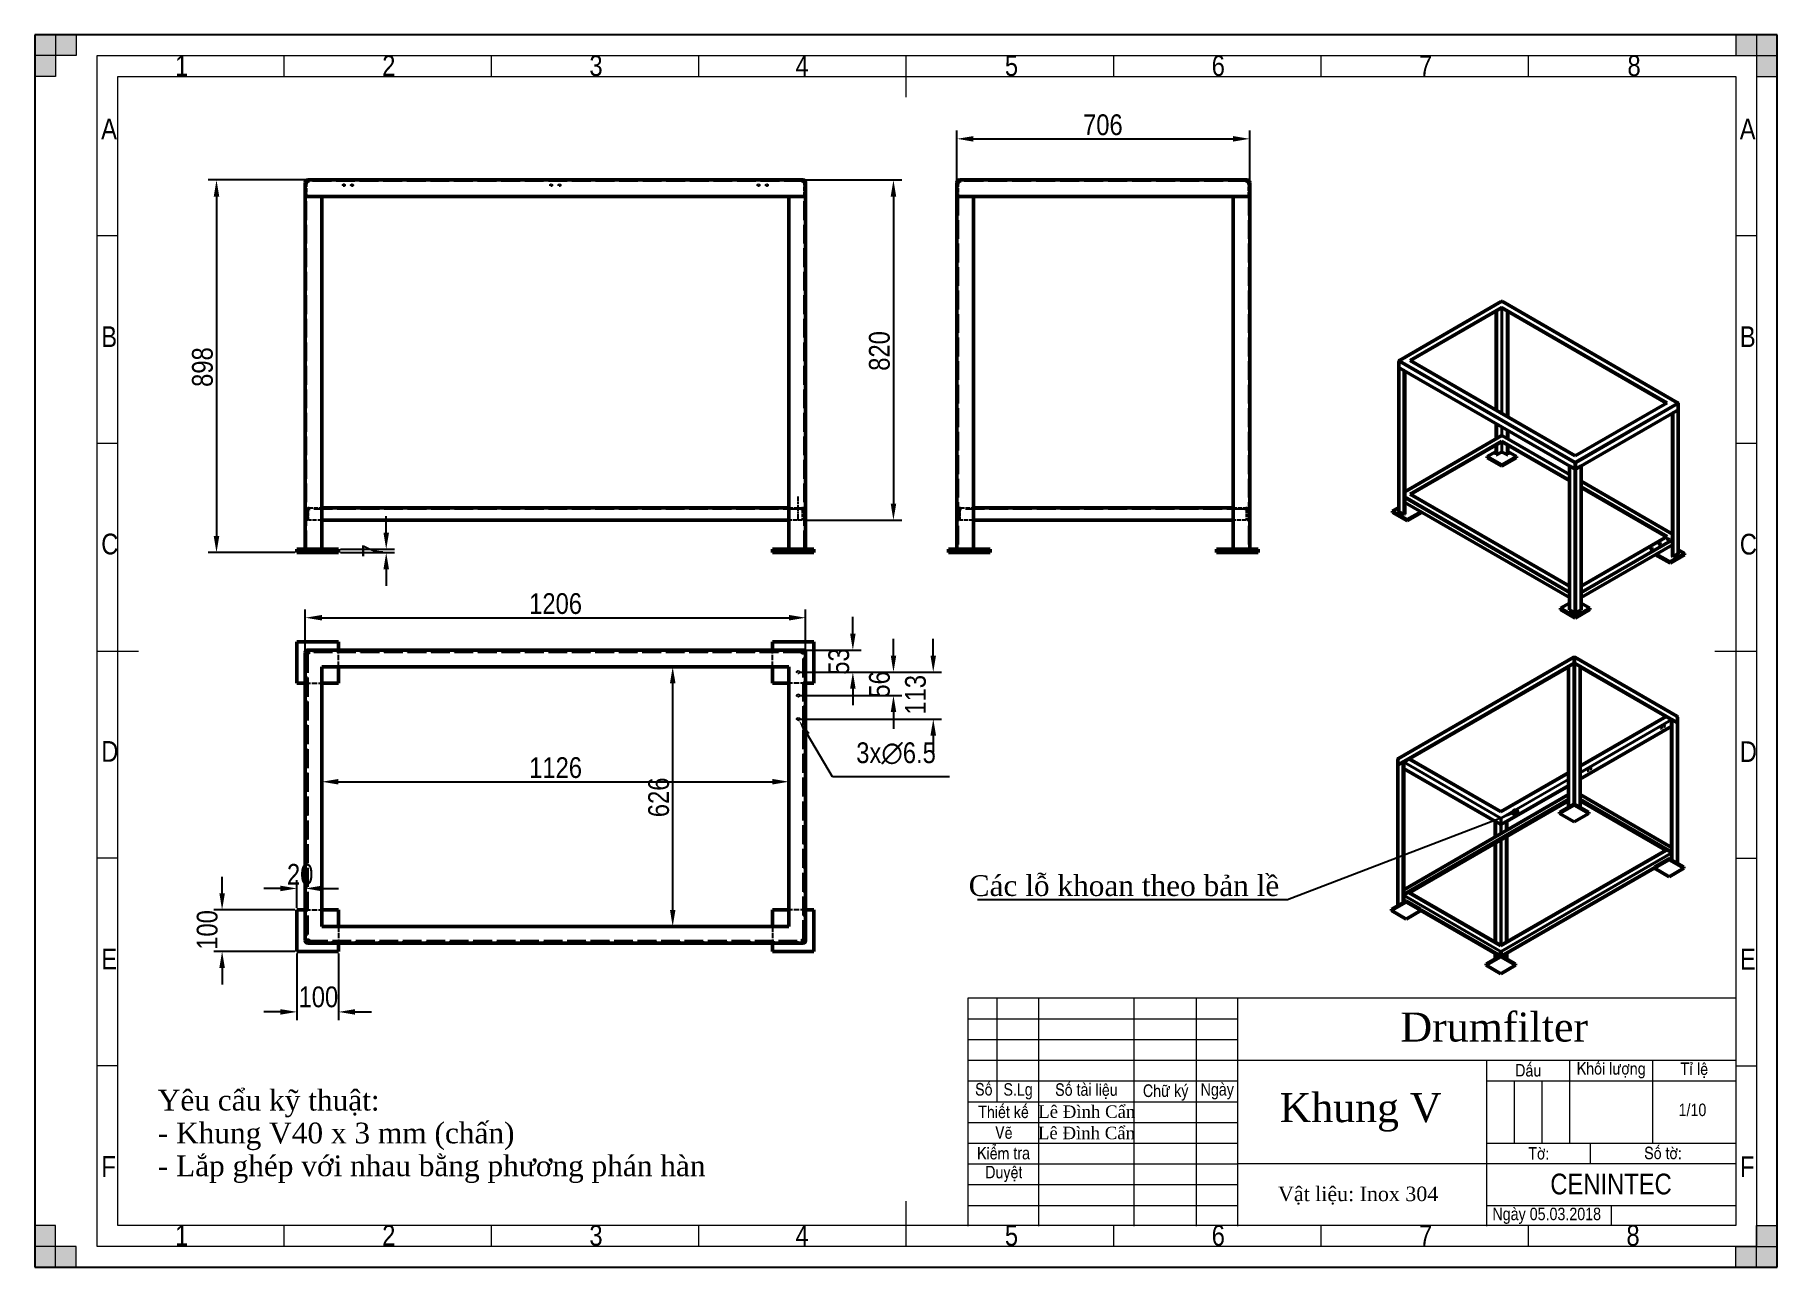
# Model space of a CAD drawing. Header units: millimetres. Extents: x 0 to 4200, y 0 to 2970.
import ezdxf

# ---------------------------------------------------------------- set-up
doc = ezdxf.new("R2010")
doc.units = ezdxf.units.MM
doc.header["$LTSCALE"] = 10
doc.linetypes.add('CHAIN', pattern=[0.7087, 0.4724, -0.0591, 0.1181, -0.0591])
doc.linetypes.add('DASHED', pattern=[0.2067, 0.1654, -0.0413])
for name, color, linetype, lineweight in [('Border (ANSI)', 7, 'Continuous', 70), ('Centerline (ANSI)', 7, 'Continuous', 25), ('Co ban', 7, 'Continuous', 50), ('Dimension (ANSI)', 7, 'Continuous', 25), ('Symbol (ANSI)', 7, 'Continuous', 25)]:
    doc.layers.add(name, color=color, linetype=linetype, lineweight=lineweight)
for name, color, linetype, lineweight, true_color in [('Khung ban ve', 5, 'Continuous', 15, 0x0000ff), ('Lien manh', 7, 'Continuous', 25, 0x020305), ('Manh', 7, 'DASHED', 25, 0x008000), ('Manh khung ten', 7, 'Continuous', 15, 0x994c4c), ('Net chu', 30, 'Continuous', 15, 0xff7f00), ('THIN', 5, 'Continuous', 15, 0x0000ff)]:
    doc.layers.add(name, color=color, linetype=linetype, lineweight=lineweight, true_color=true_color)
doc.styles.add('Linh_50', font='')
doc.styles.add('Note Text (ANSI)', font='')
doc.styles.add('StandardAM_ANSI', font='')
doc.styles.get('Linh_50').set_extended_font_data('VNI-Helve-Condense')
doc.styles.get('Note Text (ANSI)').set_extended_font_data('VNI-Helve-Condense')
doc.styles.get('StandardAM_ANSI').set_extended_font_data('VNI-Helve-Condense')
doc.dimstyles.new('Default - mm (ANSI)', dxfattribs={"dimscale": 10, "dimtxt": 5, "dimasz": 4, "dimexe": 2, "dimexo": 0.5, "dimgap": 0.8, "dimtad": 1, "dimtoh": 1, "dimdec": 0, "dimrnd": 1e-08, "dimzin": 4, "dimdsep": 46, "dimtxsty": 'StandardAM_ANSI', "dimcen": 0.09, "dimdle": 10, "dimclrd": 256, "dimclre": 256, "dimclrt": 256, "dimadec": 1, "dimazin": 1, "dimtfac": 0.61, "dimtofl": 0, "dimtmove": 0, "dimatfit": 3, "dimldrblk": 'DOT', "dimfxl": 1, "dimtolj": 1, "dimtzin": 4, "dimlwd": -1, "dimlwe": -1, "dimarcsym": 0})
doc.dimstyles.new('Default - mm (ANSI)$7', dxfattribs={"dimscale": 10, "dimtxt": 5, "dimasz": 2, "dimexe": 2, "dimexo": 0.5, "dimgap": 0.8, "dimtad": 1, "dimtoh": 1, "dimdec": 0, "dimrnd": 1e-08, "dimzin": 4, "dimdsep": 46, "dimtxsty": 'StandardAM_ANSI', "dimcen": 0.09, "dimdle": 10, "dimclrd": 256, "dimclre": 256, "dimclrt": 256, "dimadec": 1, "dimazin": 1, "dimtfac": 0.61, "dimtofl": 0, "dimtmove": 0, "dimatfit": 3, "dimldrblk": 'DOT', "dimfxl": 1, "dimtolj": 1, "dimtzin": 4, "dimlwd": -1, "dimlwe": -1, "dimarcsym": 0})

msp = doc.modelspace()

# ---------------------------------------------------------------- texts
at = {"layer": 'Symbol (ANSI)', "color": 150, "true_color": 0x0080ff, "insert": (2999.8, 893.8), "char_height": 50, "width": 749.02, "attachment_point": 9, "style": 'StandardAM_ANSI'}
msp.add_mtext('{\\fTimes New Roman|b0|i0;\\H50.0000;Các lỗ khoan theo bản lề}', dxfattribs=at)
at = {"layer": 'Symbol (ANSI)', "insert": (296.3, 427.4), "char_height": 50, "width": 1321.038, "attachment_point": 1, "line_spacing_factor": 0.948986, "style": 'Note Text (ANSI)'}
msp.add_mtext('{\\fTimes New Roman|b0|i0;\\H50.0000;Yêu cẩu kỹ thuật:\\P\\fTimes New Roman|b0|i0;\\H50.0000;- Khung V40 x 3 mm (chấn)\\P\\fTimes New Roman|b0|i0;\\H50.0000;- Lắp ghép với nhau bằng phương phán hàn}', dxfattribs=at)
at = {"layer": 'Symbol (ANSI)', "style": 'Note Text (ANSI)'}
for s, insert, char_height, width, attachment_point in [('{\\fTimes New Roman|b0|i0;\\H70.0000;Khung V}', (3195.9, 372.9), 70, 390.719, 5), ('{\\fVNI-Helve-Condense|b0|i0;1/10}', (3962.4, 394.1), 30, 71.989, 1), ('{\\fTimes New Roman|b0|i0;\\H35.0000;Vật liệu: Inox 304}', (2996.9, 194.1), 35, 386.315, 1)]:
    msp.add_mtext(s, dxfattribs=dict(at, insert=insert, char_height=char_height, width=width, attachment_point=attachment_point))

# ---------------------------------------------------------------- blocks, each defined once
blk = doc.blocks.new('Borders A3_Thuong')
at = {"layer": 'THIN'}
for points in [[(0, 297), (10, 297), (10, 292), (0, 292)], [(5, 297), (5, 287), (0, 287), (0, 297)], [(420, 292), (420, 297), (410, 297), (410, 292)], [(420, 297), (415, 297), (415, 287), (420, 287)], [(0, 0), (5, 0), (5, 10), (0, 10)], [(415, 0), (415, 10), (420, 10), (420, 0)], [(0, 5), (0, 0), (10, 0), (10, 5)], [(420, 0), (410, 0), (410, 5), (420, 5)]]:
    blk.add_hatch(color=256, dxfattribs=at).paths.add_polyline_path(points)
at = {"layer": 'Khung ban ve'}
for p, q in [((210, 292), (210, 282)), ((20, 287), (410, 287)), ((20, 10), (20, 287)), ((410, 287), (410, 10)), ((15, 148.5), (25, 148.5)), ((405, 148.5), (415, 148.5)), ((225, 64.88), (410.02, 64.88)), ((225, 9.88), (225, 64.88)), ((232, 39.88), (232, 64.88)), ((242, 9.88), (242, 64.88)), ((265, 9.88), (265, 64.88)), ((280, 9.88), (280, 64.88)), ((290, 9.88), (290, 64.88)), ((410, 59.88), (410.02, 59.88)), ((410, 54.88), (410.02, 54.88)), ((225, 49.88), (410.02, 49.88)), ((350, 9.88), (350, 49.88)), ((370, 29.88), (370, 49.88)), ((390, 29.88), (390, 49.88)), ((225, 44.88), (290, 44.88)), ((350, 44.88), (410.02, 44.88)), ((225, 39.88), (290, 39.88)), ((410, 39.88), (410.02, 39.88)), ((410, 34.88), (410.02, 34.88)), ((350, 29.88), (410.02, 29.88)), ((375, 24.88), (375, 29.88)), ((410, 24.88), (290, 24.88)), ((410, 19.88), (410.02, 19.88)), ((210, 15.93), (210, 5)), ((410, 10), (20, 10))]:
    blk.add_line(p, q, dxfattribs=at)
at = {"layer": 'Manh khung ten', "lineweight": 25}
for p, q in [((420, 297), (0, 297)), ((0, 297), (0, 0)), ((420, 0), (420, 297)), ((0, 0), (420, 0))]:
    blk.add_line(p, q, dxfattribs=at)
at = {"layer": 'Manh khung ten'}
for p, q in [((0, 297), (420, 297)), ((0, 0), (0, 297)), ((420, 297), (420, 0)), ((15, 292), (415, 292)), ((15, 5), (15, 292)), ((60, 292), (60, 287)), ((110, 292), (110, 287)), ((260, 292), (260, 287)), ((310, 292), (310, 287)), ((360, 292), (360, 287)), ((415, 292), (415, 5)), ((19.97, 248.54), (14.98, 248.54)), ((414.97, 248.54), (409.98, 248.54)), ((19.98, 198.5), (15, 198.5)), ((414.98, 198.5), (410, 198.5)), ((19.98, 98.54), (15, 98.54)), ((414.98, 98.5), (410, 98.5)), ((225, 59.88), (290, 59.88)), ((225, 54.88), (290, 54.88)), ((20, 48.5), (15.02, 48.5)), ((415, 48.46), (410.02, 48.46)), ((356.67, 29.88), (356.67, 44.88)), ((363.33, 29.88), (363.33, 44.88)), ((225, 34.88), (290, 34.88)), ((225, 29.88), (290, 29.88)), ((225, 24.88), (290, 24.88)), ((225, 19.88), (290, 19.88)), ((225, 14.88), (290, 14.88)), ((350, 14.88), (410.02, 14.88)), ((380.01, 14.88), (380.01, 10)), ((60, 10), (60, 5)), ((110, 10), (110, 5)), ((160, 10), (160, 5)), ((260, 10), (260, 5)), ((310, 10), (310, 5)), ((360, 10), (360, 5)), ((415, 5), (15, 5)), ((420, 0), (0, 0))]:
    blk.add_line(p, q, dxfattribs=at)
at = {"layer": 'Net chu'}
blk.add_line((160, 292), (160, 287), dxfattribs=at)
at = {"layer": 'THIN'}
for p, q in [((0, 292), (0, 297)), ((0, 297), (10, 297)), ((0, 297), (5, 297)), ((0, 287), (0, 297)), ((5, 297), (5, 287)), ((10, 297), (10, 292)), ((420, 297), (410, 297)), ((410, 297), (410, 292)), ((420, 297), (415, 297)), ((415, 297), (415, 287)), ((420, 292), (420, 297)), ((420, 287), (420, 297)), ((10, 292), (0, 292)), ((410, 292), (420, 292)), ((5, 287), (0, 287)), ((415, 287), (420, 287)), ((5, 10), (0, 10)), ((0, 10), (0, 0)), ((5, 0), (5, 10)), ((415, 0), (415, 10)), ((415, 10), (420, 10)), ((420, 10), (420, 0)), ((0, 5), (0, 0)), ((10, 5), (0, 5)), ((10, 0), (10, 5)), ((410, 0), (410, 5)), ((410, 5), (420, 5)), ((420, 5), (420, 0)), ((0, 0), (10, 0)), ((0, 0), (5, 0)), ((420, 0), (410, 0)), ((420, 0), (415, 0))]:
    blk.add_line(p, q, dxfattribs=at)
at = {"layer": 'Border (ANSI)', "style": 'Note Text (ANSI)'}
for s, insert, char_height, width, attachment_point in [('\\fTimes New Roman|b0|i0;\\H7.0000;Drumfilter', (351.81, 57.82), 7, 59.8872, 5), ('Daáu', (360, 47.42), 3, 19.9371, 5), ('Khoái löôïng', (379.99, 47.45), 3, 19.9371, 5), ('Tæ leä', (400.02, 47.45), 3, 19.9948, 5), ('Soá', (228.76, 42.83), 3, 7.075, 5), ('S.Lg', (237.02, 42.38), 3, 10.0576, 5), ('Soá taøi lieäu', (253.49, 42.42), 3, 22.8599, 5), ('Chöõ kyù', (272.6, 42.08), 3, 15.0245, 5), ('Ngaøy', (285.03, 42.38), 3, 10.0163, 5), ('Thieát keá', (233.51, 37.41), 3, 16.9679, 5), ('\\fTimes New Roman|b0|i0;\\H3.0000;Lê Đình Cẩn', (253.58, 37.46), 3, 23.4118, 5), ('Veõ', (233.58, 32.4), 3, 17.0139, 5), ('\\fTimes New Roman|b0|i0;\\H3.0000;Lê Đình Cẩn', (253.51, 32.32), 3, 23.4118, 5), ('Kieåm tra', (233.51, 27.45), 3, 16.9779, 5), ('Soá tôø:', (392.49, 27.48), 3, 34.8305, 5), ('Tôø:', (362.55, 27.41), 3, 24.9188, 5), ('Duyeät', (233.58, 22.47), 3, 16.9779, 5), ('\\fVNI-Helve-Condense|b0|i0;\\H5.0000;CENINTEC', (379.95, 20), 5, 59.8872, 5), ('\\fVNI-Helve-Condense|b0|i0;Ngaøy 05.03.2018', (351.37, 12.37), 3, 30.0083, 4)]:
    blk.add_mtext(s, dxfattribs=dict(at, insert=insert, char_height=char_height, width=width, attachment_point=attachment_point))
at = {"layer": 'Net chu', "style": 'Linh_50'}
for s, p in [('1', (33.81, 287.08)), ('2', (83.73, 287.08)), ('3', (133.68, 287.08)), ('4', (183.38, 287.08)), ('5', (233.84, 287.08)), ('6', (283.69, 287.08)), ('7', (333.67, 287.08)), ('8', (383.92, 287.08)), ('A', (15.98, 271.83)), ('A', (410.98, 271.79)), ('B', (16, 221.75)), ('B', (411, 221.75)), ('C', (16, 171.79)), ('C', (411, 171.75)), ('D', (16, 121.79)), ('D', (411, 121.75)), ('E', (16.02, 71.75)), ('E', (411.02, 71.72)), ('F', (16.02, 21.75)), ('F', (411.02, 21.72)), ('1', (33.81, 5.16)), ('2', (83.73, 5.16)), ('3', (133.68, 5.16)), ('4', (183.38, 5.16)), ('5', (233.84, 5.16)), ('6', (283.69, 5.16)), ('7', (333.67, 5.16)), ('8', (383.67, 5.16))]:
    blk.add_text(s, height=5, dxfattribs=at).set_placement(p)
blk = doc.blocks.new('*D5')
at = {"layer": 'Defpoints', "color": 0, "transparency": 16777216}
for p in [(657.9, 2620.2), (437.9, 1722.2), (631.9, 1722.2)]:
    blk.add_point(p, dxfattribs=at)
at = {"layer": 'Dimension (ANSI)', "transparency": 16777216}
for p, q in [((652.9, 2620.2), (417.9, 2620.2)), ((437.9, 2580.2), (437.9, 1762.2)), ((626.9, 1722.2), (417.9, 1722.2))]:
    blk.add_line(p, q, dxfattribs=at)
for points in [[(431.2, 2580.2), (444.6, 2580.2), (437.9, 2620.2)], [(431.2, 1762.2), (444.6, 1762.2), (437.9, 1722.2)]]:
    blk.add_solid(points, dxfattribs=at)
at = {"layer": 'Dimension (ANSI)', "color": 150, "true_color": 0x0080ff, "transparency": 16777216, "insert": (378.8, 2121.5), "char_height": 50, "attachment_point": 1, "rotation": 90, "style": 'StandardAM_ANSI'}
blk.add_mtext('\\A1;898', dxfattribs=at)
blk = doc.blocks.new('_Dot')
at = {"color": 0, "linetype": 'ByBlock', "lineweight": -2}
blk.add_line((-0.5, 0), (-1, 0), dxfattribs=at)
at = {"color": 0, "linetype": 'ByBlock', "const_width": 0.5}
blk.add_lwpolyline([(-0.25, 0, 1), (0.25, 0, 1)], format="xyb", close=True, dxfattribs=at)
blk = doc.blocks.new('*D6')
at = {"layer": 'Defpoints', "color": 0, "transparency": 16777216}
for p in [(731.9, 1730.2), (731.9, 1722.2), (847, 1722.2)]:
    blk.add_point(p, dxfattribs=at)
at = {"layer": 'Dimension (ANSI)', "transparency": 16777216}
for p, q in [((847, 1770.2), (847, 1810.2)), ((736.9, 1730.2), (867, 1730.2)), ((736.9, 1722.2), (867, 1722.2)), ((847, 1682.2), (847, 1642.2))]:
    blk.add_line(p, q, dxfattribs=at)
for points in [[(840.4, 1770.2), (853.7, 1770.2), (847, 1730.2)], [(840.4, 1682.2), (853.7, 1682.2), (847, 1722.2)]]:
    blk.add_solid(points, dxfattribs=at)
at = {"layer": 'Dimension (ANSI)', "color": 150, "true_color": 0x0080ff, "transparency": 16777216, "insert": (789, 1694.4), "char_height": 50, "attachment_point": 1, "rotation": 90, "style": 'StandardAM_ANSI'}
blk.add_mtext('\\A1; \\fVNI-Helve-Condense|b0|i0;\\H50.0000;7\\P', dxfattribs=at)
blk = doc.blocks.new('*D7')
at = {"layer": 'Defpoints', "color": 0, "transparency": 16777216}
for p in [(1851.9, 2620.2), (1849.7, 1800.2), (2069.7, 1800.2)]:
    blk.add_point(p, dxfattribs=at)
at = {"layer": 'Dimension (ANSI)', "transparency": 16777216}
for p, q in [((1856.9, 2620.2), (2089.7, 2620.2)), ((2069.7, 2580.2), (2069.7, 1840.2)), ((1854.7, 1800.2), (2089.7, 1800.2))]:
    blk.add_line(p, q, dxfattribs=at)
for points in [[(2063.1, 2580.2), (2076.4, 2580.2), (2069.7, 2620.2)], [(2063.1, 1840.2), (2076.4, 1840.2), (2069.7, 1800.2)]]:
    blk.add_solid(points, dxfattribs=at)
at = {"layer": 'Dimension (ANSI)', "color": 150, "true_color": 0x0080ff, "transparency": 16777216, "insert": (2010.7, 2160.4), "char_height": 50, "attachment_point": 1, "rotation": 90, "style": 'StandardAM_ANSI'}
blk.add_mtext('\\A1;820', dxfattribs=at)
blk = doc.blocks.new('*D8')
at = {"layer": 'Defpoints', "color": 0, "transparency": 16777216}
for p in [(2928.6, 2719.4), (2222.6, 2580.2), (2928.6, 2580.2)]:
    blk.add_point(p, dxfattribs=at)
at = {"layer": 'Dimension (ANSI)', "transparency": 16777216}
for p, q in [((2222.6, 2585.2), (2222.6, 2739.4)), ((2928.6, 2585.2), (2928.6, 2739.4)), ((2262.6, 2719.4), (2888.6, 2719.4))]:
    blk.add_line(p, q, dxfattribs=at)
for points in [[(2262.6, 2726), (2262.6, 2712.7), (2222.6, 2719.4)], [(2888.6, 2726), (2888.6, 2712.7), (2928.6, 2719.4)]]:
    blk.add_solid(points, dxfattribs=at)
at = {"layer": 'Dimension (ANSI)', "color": 150, "true_color": 0x0080ff, "transparency": 16777216, "insert": (2526.8, 2778.4), "char_height": 50, "attachment_point": 1, "style": 'StandardAM_ANSI'}
blk.add_mtext('\\A1;706', dxfattribs=at)
blk = doc.blocks.new('*D9')
at = {"layer": 'Defpoints', "color": 0, "transparency": 16777216}
for p in [(631.9, 761.1), (731.9, 761.1), (731.9, 615.2)]:
    blk.add_point(p, dxfattribs=at)
at = {"layer": 'Dimension (ANSI)', "transparency": 16777216}
for p, q in [((631.9, 756.1), (631.9, 595.2)), ((731.9, 756.1), (731.9, 595.2)), ((591.9, 615.2), (551.9, 615.2)), ((771.9, 615.2), (811.9, 615.2))]:
    blk.add_line(p, q, dxfattribs=at)
for points in [[(591.9, 621.8), (591.9, 608.5), (631.9, 615.2)], [(771.9, 621.8), (771.9, 608.5), (731.9, 615.2)]]:
    blk.add_solid(points, dxfattribs=at)
at = {"layer": 'Dimension (ANSI)', "color": 150, "true_color": 0x0080ff, "transparency": 16777216, "insert": (635.7, 676.4), "char_height": 50, "attachment_point": 1, "style": 'StandardAM_ANSI'}
blk.add_mtext('\\A1;100', dxfattribs=at)
blk = doc.blocks.new('*D10')
at = {"layer": 'Defpoints', "color": 0, "transparency": 16777216}
for p in [(451.4, 861.1), (631.9, 861.1), (631.9, 761.1)]:
    blk.add_point(p, dxfattribs=at)
at = {"layer": 'Dimension (ANSI)', "transparency": 16777216}
for p, q in [((451.4, 901.1), (451.4, 941.1)), ((626.9, 861.1), (431.4, 861.1)), ((626.9, 761.1), (431.4, 761.1)), ((451.4, 721.1), (451.4, 681.1))]:
    blk.add_line(p, q, dxfattribs=at)
for points in [[(444.8, 901.1), (458.1, 901.1), (451.4, 861.1)], [(444.8, 721.1), (458.1, 721.1), (451.4, 761.1)]]:
    blk.add_solid(points, dxfattribs=at)
at = {"layer": 'Dimension (ANSI)', "color": 150, "true_color": 0x0080ff, "transparency": 16777216, "insert": (390.3, 764.9), "char_height": 50, "attachment_point": 1, "rotation": 90, "style": 'StandardAM_ANSI'}
blk.add_mtext('\\A1;100', dxfattribs=at)
blk = doc.blocks.new('*D11')
at = {"layer": 'Defpoints', "color": 0, "transparency": 16777216}
for p in [(651.9, 912.7), (651.9, 912.7), (631.9, 861.1)]:
    blk.add_point(p, dxfattribs=at)
at = {"layer": 'Dimension (ANSI)', "transparency": 16777216}
for p, q in [((631.9, 866.1), (631.9, 932.7)), ((591.9, 912.7), (551.9, 912.7)), ((691.9, 912.7), (731.9, 912.7))]:
    blk.add_line(p, q, dxfattribs=at)
for points in [[(591.9, 919.4), (591.9, 906), (631.9, 912.7)], [(691.9, 919.4), (691.9, 906), (651.9, 912.7)]]:
    blk.add_solid(points, dxfattribs=at)
at = {"layer": 'Dimension (ANSI)', "color": 150, "true_color": 0x0080ff, "transparency": 16777216, "insert": (607.7, 971.8), "char_height": 50, "attachment_point": 1, "style": 'StandardAM_ANSI'}
blk.add_mtext('\\A1;20', dxfattribs=at)
blk = doc.blocks.new('*D12')
at = {"layer": 'Defpoints', "color": 0, "transparency": 16777216}
for p in [(691.9, 1169.9), (1817.9, 1169.9), (1817.9, 1169.9)]:
    blk.add_point(p, dxfattribs=at)
at = {"layer": 'Dimension (ANSI)', "transparency": 16777216}
blk.add_line((731.9, 1169.9), (1777.9, 1169.9), dxfattribs=at)
for points in [[(731.9, 1176.6), (731.9, 1163.2), (691.9, 1169.9)], [(1777.9, 1176.6), (1777.9, 1163.2), (1817.9, 1169.9)]]:
    blk.add_solid(points, dxfattribs=at)
at = {"layer": 'Dimension (ANSI)', "color": 150, "true_color": 0x0080ff, "transparency": 16777216, "insert": (1191.6, 1229), "char_height": 50, "attachment_point": 1, "style": 'StandardAM_ANSI'}
blk.add_mtext('\\A1;1126', dxfattribs=at)
blk = doc.blocks.new('*D13')
at = {"layer": 'Defpoints', "color": 0, "transparency": 16777216}
for p in [(1537.6, 1447.1), (1537.6, 1447.1), (1537.6, 821.1)]:
    blk.add_point(p, dxfattribs=at)
at = {"layer": 'Dimension (ANSI)', "transparency": 16777216}
blk.add_line((1537.6, 861.1), (1537.6, 1407.1), dxfattribs=at)
for points in [[(1531, 1407.1), (1544.3, 1407.1), (1537.6, 1447.1)], [(1531, 861.1), (1544.3, 861.1), (1537.6, 821.1)]]:
    blk.add_solid(points, dxfattribs=at)
at = {"layer": 'Dimension (ANSI)', "color": 150, "true_color": 0x0080ff, "transparency": 16777216, "insert": (1478.6, 1084.5), "char_height": 50, "attachment_point": 1, "rotation": 90, "style": 'StandardAM_ANSI'}
blk.add_mtext('\\A1;626', dxfattribs=at)
blk = doc.blocks.new('*D14')
at = {"layer": 'Defpoints', "color": 0, "transparency": 16777216}
for p in [(1857.9, 1565.2), (651.9, 1481.1), (1857.9, 1481.1)]:
    blk.add_point(p, dxfattribs=at)
at = {"layer": 'Dimension (ANSI)', "transparency": 16777216}
for p, q in [((651.9, 1486.1), (651.9, 1585.2)), ((691.9, 1565.2), (1817.9, 1565.2)), ((1857.9, 1486.1), (1857.9, 1585.2))]:
    blk.add_line(p, q, dxfattribs=at)
for points in [[(691.9, 1571.9), (691.9, 1558.5), (651.9, 1565.2)], [(1817.9, 1571.9), (1817.9, 1558.5), (1857.9, 1565.2)]]:
    blk.add_solid(points, dxfattribs=at)
at = {"layer": 'Dimension (ANSI)', "color": 150, "true_color": 0x0080ff, "transparency": 16777216, "insert": (1191.6, 1624.3), "char_height": 50, "attachment_point": 1, "style": 'StandardAM_ANSI'}
blk.add_mtext('\\A1;1206', dxfattribs=at)
blk = doc.blocks.new('*D15')
at = {"layer": 'Defpoints', "color": 0, "transparency": 16777216}
for p in [(1851.9, 1487.1), (1840.2, 1434.1), (1971.9, 1434.1)]:
    blk.add_point(p, dxfattribs=at)
at = {"layer": 'Dimension (ANSI)', "transparency": 16777216}
for p, q in [((1971.9, 1527.1), (1971.9, 1567.1)), ((1856.9, 1487.1), (1991.9, 1487.1)), ((1845.2, 1434.1), (1991.9, 1434.1)), ((1971.9, 1394.1), (1971.9, 1354.1))]:
    blk.add_line(p, q, dxfattribs=at)
for points in [[(1965.2, 1527.1), (1978.6, 1527.1), (1971.9, 1487.1)], [(1965.2, 1394.1), (1978.6, 1394.1), (1971.9, 1434.1)]]:
    blk.add_solid(points, dxfattribs=at)
at = {"layer": 'Dimension (ANSI)', "color": 150, "true_color": 0x0080ff, "transparency": 16777216, "insert": (1912.8, 1427.8), "char_height": 50, "attachment_point": 1, "rotation": 90, "style": 'StandardAM_ANSI'}
blk.add_mtext('\\A1;53', dxfattribs=at)
blk = doc.blocks.new('*D16')
at = {"layer": 'Defpoints', "color": 0, "transparency": 16777216}
for p in [(1840.2, 1434.1), (1840.2, 1321.1), (2165.7, 1321.1)]:
    blk.add_point(p, dxfattribs=at)
at = {"layer": 'Dimension (ANSI)', "transparency": 16777216}
for p, q in [((2165.7, 1474.1), (2165.7, 1514.1)), ((1845.2, 1434.1), (2185.7, 1434.1)), ((1845.2, 1321.1), (2185.7, 1321.1)), ((2165.7, 1281.1), (2165.7, 1241.1))]:
    blk.add_line(p, q, dxfattribs=at)
for points in [[(2159, 1474.1), (2172.4, 1474.1), (2165.7, 1434.1)], [(2159, 1281.1), (2172.4, 1281.1), (2165.7, 1321.1)]]:
    blk.add_solid(points, dxfattribs=at)
at = {"layer": 'Dimension (ANSI)', "color": 150, "true_color": 0x0080ff, "transparency": 16777216, "insert": (2097.7, 1331.7), "char_height": 50, "attachment_point": 1, "rotation": 90, "style": 'StandardAM_ANSI'}
blk.add_mtext('\\A1;113', dxfattribs=at)
blk = doc.blocks.new('*D17')
at = {"layer": 'Defpoints', "color": 0, "transparency": 16777216}
for p in [(1840.2, 1434.1), (1840.2, 1377.6), (2069.8, 1377.6)]:
    blk.add_point(p, dxfattribs=at)
at = {"layer": 'Dimension (ANSI)', "transparency": 16777216}
for p, q in [((2069.8, 1474.1), (2069.8, 1514.1)), ((1845.2, 1434.1), (2089.8, 1434.1)), ((1845.2, 1377.6), (2089.8, 1377.6)), ((2069.8, 1337.6), (2069.8, 1297.6))]:
    blk.add_line(p, q, dxfattribs=at)
for points in [[(2063.2, 1474.1), (2076.5, 1474.1), (2069.8, 1434.1)], [(2063.2, 1337.6), (2076.5, 1337.6), (2069.8, 1377.6)]]:
    blk.add_solid(points, dxfattribs=at)
at = {"layer": 'Dimension (ANSI)', "color": 150, "true_color": 0x0080ff, "transparency": 16777216, "insert": (2010.8, 1372.6), "char_height": 50, "attachment_point": 1, "rotation": 90, "style": 'StandardAM_ANSI'}
blk.add_mtext('\\A1;56', dxfattribs=at)
blk = doc.blocks.new('*D18')
at = {"layer": 'Defpoints', "color": 0, "transparency": 16777216}
for p in [(1838.5, 1323.9), (1841.8, 1318.3)]:
    blk.add_point(p, dxfattribs=at)
at = {"layer": 'Dimension (ANSI)', "transparency": 16777216}
for p, q in [((1839.3, 1321.1), (1841.1, 1321.1)), ((1840.2, 1320.2), (1840.2, 1322)), ((1923.1, 1181.5), (1862.3, 1283.9)), ((2204.5, 1181.5), (1923.1, 1181.5))]:
    blk.add_line(p, q, dxfattribs=at)
blk.add_solid([(1868, 1287.3), (1856.5, 1280.5), (1841.8, 1318.3)], dxfattribs=at)
at = {"layer": 'Dimension (ANSI)', "color": 150, "true_color": 0x0080ff, "transparency": 16777216, "insert": (1964.1, 1264.8), "char_height": 50, "attachment_point": 1, "style": 'StandardAM_ANSI'}
blk.add_mtext('\\A1; \\fVNI-Helve-Condense|b0|i0;\\H50.0000;3x\\fAIGDT|b0|i0;\\H50.0000;n\\fVNI-Helve-Condense|b0|i0;\\H50.0000;6.5\\P', dxfattribs=at)

# ---------------------------------------------------------------- dimensions: what is measured, and where the dimension line sits
at = {"layer": 'Dimension (ANSI)'}
for base, p1, p2, override, picture, middle in [((2928.6, 2719.4), (2222.6, 2580.2), (2928.6, 2580.2), {"dimgap": 0.8, "dimtoh": 0, "dimdec": 0, "dimtol": 0, "dimlim": 0, "dimtp": 0, "dimtm": 0, "dimtdec": 2, "dimatfit": 1}, '*D8', (2575.6, 2719.4)), ((1857.9, 1565.2), (651.9, 1481.1), (1857.9, 1481.1), {"dimgap": 0.8, "dimtoh": 0, "dimdec": 0, "dimtol": 0, "dimlim": 0, "dimtp": 0, "dimtm": 0, "dimtdec": 2, "dimatfit": 1}, '*D14', (1254.9, 1565.2)), ((1817.9, 1169.9), (691.9, 1169.9), (1817.9, 1169.9), {"dimgap": 0.8, "dimtoh": 0, "dimdec": 0, "dimse1": 1, "dimse2": 1, "dimtol": 0, "dimlim": 0, "dimtp": 0, "dimtm": 0, "dimtdec": 2, "dimatfit": 1}, '*D12', (1254.9, 1169.9)), ((651.9, 912.7), (631.9, 861.1), (651.9, 912.7), {"dimgap": 0.8, "dimtoh": 0, "dimdec": 0, "dimse2": 1, "dimtol": 0, "dimlim": 0, "dimtp": 0, "dimtm": 0, "dimtdec": 2, "dimatfit": 1}, '*D11', (641.9, 912.7)), ((731.9, 615.2), (631.9, 761.1), (731.9, 761.1), {"dimgap": 1.010526, "dimtoh": 0, "dimdec": 0, "dimtol": 0, "dimlim": 0, "dimtp": 0, "dimtm": 0, "dimtdec": 2}, '*D9', (681.9, 615.2))]:
    dim = msp.add_linear_dim(base=base, p1=p1, p2=p2, dimstyle='Default - mm (ANSI)', override=override, dxfattribs=at)
    dim.commit()
    dim.dimension.update_dxf_attribs({"geometry": picture, "text_midpoint": middle, "dimtype": 160})
for base, p1, p2, angle, override, picture, middle in [((437.9, 1722.2), (657.9, 2620.2), (631.9, 1722.2), 270, {"dimgap": 0.8, "dimtoh": 0, "dimdec": 0, "dimtol": 0, "dimlim": 0, "dimtp": 0, "dimtm": 0, "dimtdec": 2, "dimatfit": 1}, '*D5', (437.9, 2171.2)), ((2069.7, 1800.2), (1851.9, 2620.2), (1849.7, 1800.2), 270, {"dimgap": 0.8, "dimtoh": 0, "dimdec": 0, "dimtol": 0, "dimlim": 0, "dimtp": 0, "dimtm": 0, "dimtdec": 2, "dimatfit": 1}, '*D7', (2069.7, 2210.2)), ((1971.9, 1434.1), (1851.9, 1487.1), (1840.2, 1434.1), 270, {"dimgap": 0.8, "dimtoh": 0, "dimdec": 0, "dimtol": 0, "dimlim": 0, "dimtp": 0, "dimtm": 0, "dimtdec": 2, "dimatfit": 1}, '*D15', (1971.9, 1460.6)), ((2165.7, 1321.1), (1840.2, 1434.1), (1840.2, 1321.1), 90, {"dimgap": 1.694737, "dimtoh": 0, "dimdec": 0, "dimtol": 0, "dimlim": 0, "dimtp": 0, "dimtm": 0, "dimtdec": 2}, '*D16', (2165.7, 1377.6)), ((2069.8373777, 1377.5772465), (1840.1663033, 1434.0772465), (1840.1663033, 1377.5772465), 90, {"dimgap": 0.8, "dimtoh": 0, "dimdec": 0, "dimtol": 0, "dimlim": 0, "dimtp": 0, "dimtm": 0, "dimtdec": 2, "dimatfit": 1}, '*D17', (2069.8373777, 1405.8272465)), ((1537.6, 1447.1), (1537.6, 821.1), (1537.6, 1447.1), 90, {"dimgap": 0.8, "dimtoh": 0, "dimdec": 0, "dimse1": 1, "dimse2": 1, "dimtol": 0, "dimlim": 0, "dimtp": 0, "dimtm": 0, "dimtdec": 2, "dimatfit": 1}, '*D13', (1537.6, 1134.1)), ((451.4, 861.1), (631.9, 761.1), (631.9, 861.1), 90, {"dimgap": 1.010526, "dimtoh": 0, "dimdec": 0, "dimtol": 0, "dimlim": 0, "dimtp": 0, "dimtm": 0, "dimtdec": 2}, '*D10', (451.4, 811.1))]:
    dim = msp.add_linear_dim(base=base, p1=p1, p2=p2, angle=angle, dimstyle='Default - mm (ANSI)', override=override, dxfattribs=at)
    dim.commit()
    dim.dimension.update_dxf_attribs({"geometry": picture, "text_midpoint": middle, "dimtype": 160})
dim = msp.add_linear_dim(base=(847, 1722.2), p1=(731.9, 1730.2), p2=(731.9, 1722.2), angle=90, text=' \\fVNI-Helve-Condense|b0|i0;\\H50.0000;7\\P', dimstyle='Default - mm (ANSI)', override={"dimgap": 0.8, "dimtoh": 0, "dimdec": 0, "dimtol": 0, "dimlim": 0, "dimtp": 0, "dimtm": 0, "dimtdec": 2, "dimatfit": 1, "dimtvp": -0.25}, dxfattribs=at)
dim.commit()
dim.dimension.update_dxf_attribs({"geometry": '*D6', "text_midpoint": (847, 1726.2), "dimtype": 160})
dim = msp.add_diameter_dim_2p(p1=(1838.5, 1323.9), p2=(1841.8, 1318.3), text=' \\fVNI-Helve-Condense|b0|i0;\\H50.0000;3x\\fAIGDT|b0|i0;\\H50.0000;n\\fVNI-Helve-Condense|b0|i0;\\H50.0000;6.5\\P', dimstyle='Default - mm (ANSI)', override={"dimgap": 0.8, "dimtih": 1, "dimdec": 0, "dimlfac": 1, "dimtol": 0, "dimlim": 0, "dimtp": 0, "dimtm": 0, "dimtdec": 2, "dimtvp": -0.25}, dxfattribs=at)
dim.commit()
dim.dimension.update_dxf_attribs({"geometry": '*D18', "text_midpoint": (2084.3, 1181.5), "dimtype": 163})

# ---------------------------------------------------------------- linework, layer by layer
at = {"layer": 'Centerline (ANSI)', "linetype": 'CHAIN', "ltscale": 3.23767}
msp.add_line((1840.2, 1799.4), (1840.2, 1857.7), dxfattribs=at)
at = {"layer": 'Co ban'}
for p, q in [((657.9, 2614.2), (651.9, 2614.2)), ((651.9, 2580.2), (651.9, 2614.2)), ((657.9, 2620.2), (657.9, 2614.2)), ((657.9, 2620.2), (1851.9, 2620.2)), ((1851.9, 2614.2), (1851.9, 2620.2)), ((1857.9, 2614.2), (1851.9, 2614.2)), ((1857.9, 2614.2), (1857.9, 2580.2)), ((2228.6, 2614.2), (2222.6, 2614.2)), ((2222.6, 2580.2), (2222.6, 2614.2)), ((2228.6, 2620.2), (2228.6, 2614.2)), ((2228.6, 2620.2), (2922.6, 2620.2)), ((2922.6, 2614.2), (2922.6, 2620.2)), ((2928.6, 2614.2), (2922.6, 2614.2)), ((2928.6, 2614.2), (2928.6, 2580.2)), ((657.9, 2580.2), (651.9, 2580.2)), ((651.9, 2580.2), (657.9, 2580.2)), ((651.9, 2580.2), (651.9, 1730.2)), ((1851.9, 2580.2), (657.9, 2580.2)), ((691.9, 2580.2), (657.9, 2580.2)), ((691.9, 1730.2), (691.9, 2580.2)), ((1817.9, 2580.2), (1851.9, 2580.2)), ((1817.9, 1730.2), (1817.9, 2580.2)), ((1857.9, 2580.2), (1851.9, 2580.2)), ((1857.9, 2580.2), (1851.9, 2580.2)), ((1857.9, 2580.2), (1857.9, 1730.2)), ((2228.6, 2580.2), (2222.6, 2580.2)), ((2222.6, 1730.2), (2222.6, 2580.2)), ((2228.6, 2580.2), (2222.6, 2580.2)), ((2922.6, 2580.2), (2228.6, 2580.2)), ((2228.6, 2580.2), (2262.6, 2580.2)), ((2262.6, 2580.2), (2262.6, 1730.2)), ((2922.6, 2580.2), (2888.6, 2580.2)), ((2888.6, 2580.2), (2888.6, 1730.2)), ((2928.6, 2580.2), (2922.6, 2580.2)), ((2922.6, 2580.2), (2928.6, 2580.2)), ((2928.6, 1730.2), (2928.6, 2580.2)), ((3535, 2327.2), (3289.6, 2185.5)), ((3315.2, 2185.4), (3536.5, 2313.2)), ((3536.5, 2311.9), (3316.2, 2184.8)), ((3536.5, 2313.2), (3934.6, 2083.3)), ((3536.5, 2311.9), (3536.5, 2313.2)), ((3933.5, 2082.7), (3536.5, 2311.9)), ((3960.1, 2083.5), (3538, 2327.2)), ((3522.3, 2303.8), (3522.3, 2065.8)), ((3523.4, 2065.2), (3523.4, 2304.4)), ((3549.6, 2050), (3549.6, 2304.4)), ((3550.6, 2049.4), (3550.6, 2303.8)), ((3289.6, 2183.8), (3289, 2184.2)), ((3713.3, 1955.5), (3315.2, 2185.4)), ((3288.1, 2169.1), (3288.1, 2182.9)), ((3288.1, 1822), (3288.1, 2169.1)), ((3711.1, 1924.1), (3289, 2167.8)), ((3301, 2160.9), (3289, 2167.8)), ((3301, 1813.9), (3301, 2160.9)), ((3302.1, 1814.5), (3302.1, 2160.3)), ((3934.6, 2083.3), (3713.3, 1955.5)), ((3960.7, 2065.8), (3715.4, 1924.1)), ((3947.7, 1712.4), (3947.7, 2058.2)), ((3960.7, 2065.8), (3948.7, 2058.8)), ((3948.7, 2058.8), (3948.7, 1711.8)), ((3960.1, 2081.7), (3960.7, 2082.1)), ((3961.6, 2067), (3961.6, 2080.9)), ((3961.6, 1720), (3961.6, 2067)), ((3522.3, 2033.1), (3522.3, 1996.2)), ((3523.4, 1996.8), (3523.4, 2032.5)), ((3549.6, 1996.8), (3549.6, 2017.4)), ((3550.6, 1996.2), (3550.6, 2016.8)), ((3535, 2003.5), (3302.1, 1869)), ((3315.2, 1862.9), (3536.5, 1990.6)), ((3536.5, 1989.4), (3316.2, 1862.3)), ((3522.3, 1981.3), (3522.3, 1958)), ((3523.4, 1957.4), (3523.4, 1981.9)), ((3536.5, 1990.6), (3699.1, 1896.7)), ((3536.5, 1990.6), (3536.5, 1989.4)), ((3699.1, 1895.5), (3536.5, 1989.4)), ((3699.1, 1910.4), (3538, 2003.5)), ((3549.6, 1957.4), (3549.6, 1981.9)), ((3550.6, 1958), (3550.6, 1981.3)), ((3522.3, 1966.2), (3501.1, 1953.9)), ((3501.1, 1953.9), (3536.5, 1933.5)), ((3501.1, 1953.9), (3501.1, 1950.6)), ((3536.5, 1930.2), (3501.1, 1950.6)), ((3523.4, 1957.4), (3522.3, 1958)), ((3535.4, 1964.3), (3523.4, 1957.4)), ((3536.5, 1933.5), (3571.8, 1953.9)), ((3571.8, 1950.6), (3536.5, 1930.2)), ((3536.5, 1933.5), (3536.5, 1930.2)), ((3549.6, 1957.4), (3537.5, 1964.3)), ((3549.6, 1957.4), (3550.6, 1958)), ((3571.8, 1953.9), (3550.6, 1966.2)), ((3571.8, 1953.9), (3571.8, 1950.6)), ((3712.2, 1938.6), (3711.1, 1938)), ((3713.3, 1940.4), (3713.3, 1941.7)), ((3714.3, 1938.6), (3715.4, 1938)), ((3699.1, 1931), (3711.1, 1924.1)), ((3699.1, 1584), (3699.1, 1931)), ((3715.4, 1924.1), (3727.4, 1931)), ((3727.4, 1931), (3727.4, 1584)), ((3947.7, 1766.9), (3727.4, 1894.1)), ((3699.1, 1641.2), (3315.2, 1862.9)), ((3727.4, 1880.4), (3934.6, 1760.8)), ((3933.5, 1760.2), (3727.4, 1879.2)), ((691.9, 1830.2), (1817.9, 1830.2)), ((2262.6, 1830.2), (2888.6, 1830.2)), ((3272.7, 1822), (3288.1, 1830.9)), ((3308.1, 1801.6), (3272.7, 1822)), ((3272.7, 1822), (3272.7, 1818.8)), ((3272.7, 1818.8), (3308.1, 1798.4)), ((3289, 1820.8), (3301, 1813.9)), ((3302.1, 1814.5), (3301, 1813.9)), ((3699.1, 1613.8), (3302.1, 1843.1)), ((3302.1, 1839), (3305.6, 1841)), ((3341, 1820.6), (3308.1, 1801.6)), ((3308.1, 1798.4), (3343.4, 1818.8)), ((3343.4, 1819.2), (3343.4, 1818.8)), ((1817.9, 1800.2), (691.9, 1800.2)), ((2888.6, 1800.2), (2262.6, 1800.2)), ((3308.1, 1801.6), (3308.1, 1798.4)), ((731.9, 1730.2), (631.9, 1730.2)), ((631.9, 1730.2), (631.9, 1722.2)), ((631.9, 1722.2), (731.9, 1722.2)), ((731.9, 1730.2), (731.9, 1722.2)), ((1777.9, 1730.2), (1877.9, 1730.2)), ((1777.9, 1730.2), (1777.9, 1722.2)), ((1877.9, 1722.2), (1777.9, 1722.2)), ((1877.9, 1730.2), (1877.9, 1722.2)), ((2202.6, 1730.2), (2302.6, 1730.2)), ((2202.6, 1730.2), (2202.6, 1722.2)), ((2302.6, 1722.2), (2202.6, 1722.2)), ((2302.6, 1730.2), (2302.6, 1722.2)), ((2948.6, 1730.2), (2848.6, 1730.2)), ((2848.6, 1730.2), (2848.6, 1722.2)), ((2848.6, 1722.2), (2948.6, 1722.2)), ((2948.6, 1730.2), (2948.6, 1722.2)), ((3934.6, 1760.8), (3727.4, 1641.2)), ((3947.7, 1741), (3727.4, 1613.8)), ((3944.1, 1739), (3947.7, 1736.9)), ((3961.6, 1728.9), (3977, 1720)), ((3906.3, 1717.1), (3906.3, 1716.7)), ((3906.3, 1716.7), (3941.7, 1696.3)), ((3941.7, 1699.6), (3908.8, 1718.5)), ((3977, 1720), (3941.7, 1699.6)), ((3941.7, 1696.3), (3977, 1716.7)), ((3941.7, 1699.6), (3941.7, 1696.3)), ((3947.7, 1712.4), (3948.7, 1711.8)), ((3948.7, 1711.8), (3960.7, 1718.8)), ((3977, 1720), (3977, 1716.7)), ((3699.1, 1600.4), (3677.9, 1588.1)), ((3748.6, 1588.1), (3727.4, 1600.4)), ((3677.9, 1588.1), (3713.3, 1567.7)), ((3677.9, 1588.1), (3677.9, 1584.8)), ((3713.3, 1564.4), (3677.9, 1584.8)), ((3711.1, 1577.1), (3699.1, 1584)), ((3713.3, 1567.7), (3748.6, 1588.1)), ((3748.6, 1584.8), (3713.3, 1564.4)), ((3713.3, 1567.7), (3713.3, 1564.4)), ((3727.4, 1584), (3715.4, 1577.1)), ((3748.6, 1588.1), (3748.6, 1584.8)), ((731.9, 1507.1), (631.9, 1507.1)), ((631.9, 1507.1), (631.9, 1407.1)), ((651.9, 787.1), (651.9, 1481.1)), ((657.9, 1481.1), (651.9, 1481.1)), ((657.9, 1487.1), (1851.9, 1487.1)), ((657.9, 1487.1), (657.9, 1481.1)), ((731.9, 1487.1), (731.9, 1507.1)), ((1777.9, 1507.1), (1877.9, 1507.1)), ((1777.9, 1487.1), (1777.9, 1507.1)), ((1851.9, 1481.1), (1851.9, 1487.1)), ((1857.9, 1481.1), (1851.9, 1481.1)), ((1857.9, 1481.1), (1857.9, 787.1)), ((1877.9, 1507.1), (1877.9, 1407.1)), ((691.9, 1447.1), (1817.9, 1447.1)), ((691.9, 821.1), (691.9, 1447.1)), ((731.9, 1407.1), (731.9, 1447.1)), ((1777.9, 1407.1), (1777.9, 1447.1)), ((1817.9, 1447.1), (1817.9, 821.1)), ((3708.9, 1454.6), (3286.7, 1210.9)), ((3287.4, 1226.1), (3709.5, 1469.8)), ((3696.9, 1446.4), (3299.8, 1217.2)), ((3696.9, 1447.6), (3708.9, 1454.6)), ((3696.9, 1108.8), (3696.9, 1447.6)), ((3711, 1469), (3711, 1469.7)), ((3712.5, 1469.8), (3957.9, 1328.2)), ((3958.5, 1312.9), (3713.1, 1454.6)), ((3713.1, 1454.6), (3725.1, 1447.6)), ((3725.1, 1447.6), (3725.1, 1108.8)), ((3945.4, 1319.3), (3725.1, 1446.4)), ((631.9, 1407.1), (651.9, 1407.1)), ((691.9, 1407.1), (731.9, 1407.1)), ((1817.9, 1407.1), (1777.9, 1407.1)), ((1877.9, 1407.1), (1857.9, 1407.1)), ((3725.1, 1208.4), (3931.3, 1327.4)), ((3932.3, 1326.8), (3725.1, 1207.2)), ((3725.1, 1177), (3945.4, 1304.1)), ((3725.1, 1175.8), (3945.4, 1302.9)), ((3945.4, 1319.3), (3946.5, 1319.9)), ((3945.4, 981.6), (3945.4, 1319.3)), ((3958.5, 1312.9), (3946.5, 1319.9)), ((3946.5, 1319.9), (3946.5, 981)), ((3959.4, 1311.7), (3959.4, 1325.6)), ((3959.4, 973.6), (3959.4, 1311.7)), ((3285.9, 1209.6), (3285.9, 1223.5)), ((3534.2, 1097), (3312.9, 1224.7)), ((3314, 1225.4), (3534.2, 1098.2)), ((3285.9, 871.5), (3285.9, 1209.6)), ((3298.8, 1217.8), (3286.7, 1210.9)), ((3299.8, 1217.2), (3298.8, 1217.8)), ((3298.8, 879), (3298.8, 1217.8)), ((3299.8, 879.6), (3299.8, 1217.2)), ((3299.8, 1202.1), (3533.2, 1067.4)), ((3299.8, 1200.9), (3520.1, 1073.7)), ((3534.2, 1098.2), (3696.9, 1192.1)), ((3696.9, 1190.9), (3534.2, 1097)), ((3299.8, 909.6), (3696.9, 1138.8)), ((3535.3, 1067.4), (3696.9, 1160.6)), ((3548.4, 1073.7), (3696.9, 1159.4)), ((3725.1, 1138.8), (3945.4, 1011.6)), ((3696.9, 1128), (3299.8, 898.8)), ((3696.9, 1126.8), (3299.8, 897.5)), ((3312.9, 902.2), (3696.9, 1123.9)), ((3534.2, 1097), (3534.2, 1098.2)), ((3675.7, 1096.6), (3711, 1117)), ((3711, 1113.7), (3675.7, 1093.3)), ((3675.7, 1096.6), (3675.7, 1093.3)), ((3675.7, 1093.3), (3711, 1072.9)), ((3711, 1117), (3746.4, 1096.6)), ((3711, 1117), (3711, 1113.7)), ((3746.4, 1093.3), (3711, 1113.7)), ((3711, 1072.9), (3746.4, 1093.3)), ((3945.4, 1000.8), (3725.1, 1128)), ((3945.4, 999.6), (3725.1, 1126.8)), ((3725.1, 1123.9), (3932.3, 1004.3)), ((3746.4, 1096.6), (3746.4, 1093.3)), ((3521.1, 1074.3), (3520.1, 1073.7)), ((3520.1, 1073.7), (3520.1, 1036.7)), ((3521.1, 1074.3), (3533.2, 1067.4)), ((3521.1, 1037.4), (3521.1, 1074.3)), ((3547.3, 1074.3), (3535.3, 1067.4)), ((3547.3, 1074.3), (3548.4, 1073.7)), ((3547.3, 1052.5), (3547.3, 1074.3)), ((3548.4, 1053.1), (3548.4, 1073.7)), ((3520.1, 1021.8), (3520.1, 783.8)), ((3521.1, 783.2), (3521.1, 1022.5)), ((3547.3, 783.2), (3547.3, 1037.6)), ((3548.4, 783.8), (3548.4, 1038.2)), ((3534.2, 775.7), (3931.3, 1004.9)), ((3932.3, 1004.3), (3534.2, 774.4)), ((3939.4, 985.1), (3904, 964.7)), ((3904, 961.4), (3939.4, 981.8)), ((3974.8, 964.7), (3939.4, 985.1)), ((3939.4, 985.1), (3939.4, 981.8)), ((3939.4, 981.8), (3974.8, 961.4)), ((3940.8, 984.3), (3945.4, 986.9)), ((3941.9, 983.7), (3945.4, 985.7)), ((3535.6, 750.4), (3904, 963.1)), ((3536.7, 749.7), (3904, 961.8)), ((3904, 964.7), (3904, 961.4)), ((3939.4, 941), (3904, 961.4)), ((3974.8, 961.4), (3939.4, 941)), ((3974.8, 964.7), (3974.8, 961.4)), ((3305.8, 883), (3270.5, 862.6)), ((3299.8, 884.9), (3304.4, 882.2)), ((3299.8, 883.7), (3303.4, 881.6)), ((3341.2, 862.6), (3305.8, 883)), ((3305.8, 883), (3305.8, 879.8)), ((3534.2, 774.4), (3312.9, 902.2)), ((3314, 902.8), (3534.2, 775.7)), ((631.9, 861.1), (651.9, 861.1)), ((631.9, 761.1), (631.9, 861.1)), ((691.9, 861.1), (731.9, 861.1)), ((731.9, 861.1), (731.9, 821.1)), ((1817.9, 861.1), (1777.9, 861.1)), ((1777.9, 861.1), (1777.9, 821.1)), ((1877.9, 861.1), (1857.9, 861.1)), ((1877.9, 761.1), (1877.9, 861.1)), ((3270.5, 859.4), (3305.8, 879.8)), ((3270.5, 862.6), (3270.5, 859.4)), ((3305.8, 838.9), (3270.5, 859.4)), ((3305.8, 879.8), (3341.2, 859.4)), ((3341.2, 859.4), (3305.8, 838.9)), ((3341.2, 862.6), (3341.2, 859.4)), ((3341.2, 861), (3532.8, 750.4)), ((3341.2, 859.8), (3531.8, 749.7)), ((1817.9, 821.1), (691.9, 821.1)), ((731.9, 761.1), (631.9, 761.1)), ((651.9, 787.1), (657.9, 787.1)), ((657.9, 787.1), (657.9, 781.1)), ((1851.9, 781.1), (657.9, 781.1)), ((731.9, 781.1), (731.9, 761.1)), ((1777.9, 781.1), (1777.9, 761.1)), ((1777.9, 761.1), (1877.9, 761.1)), ((1851.9, 787.1), (1857.9, 787.1)), ((1851.9, 781.1), (1851.9, 787.1)), ((3520.1, 756.5), (3520.1, 743)), ((3533.2, 760), (3533.5, 759.8)), ((3533.5, 759.8), (3533.5, 750.7)), ((3534.2, 775.7), (3534.2, 774.4)), ((3535.3, 760), (3535, 759.8)), ((3535, 759.8), (3535, 750.7)), ((3548.4, 743), (3548.4, 756.5)), ((3498.9, 730.8), (3534.2, 751.2)), ((3534.2, 747.9), (3498.9, 727.5)), ((3498.9, 730.8), (3498.9, 727.5)), ((3498.9, 727.5), (3534.2, 707.1)), ((3521.1, 743.6), (3521.1, 755.9)), ((3534.2, 751.2), (3569.6, 730.8)), ((3534.2, 751.2), (3534.2, 747.9)), ((3569.6, 727.5), (3534.2, 747.9)), ((3534.2, 707.1), (3569.6, 727.5)), ((3547.3, 743.6), (3547.3, 755.9)), ((3569.6, 730.8), (3569.6, 727.5))]:
    msp.add_line(p, q, dxfattribs=at)
for centre, radius, start, end in [((657.9, 2614.2), 6, 90, 180), ((657.9, 2614.2), 3, 90, 180), ((1851.9, 2614.2), 6, 0, 90), ((1851.9, 2614.2), 3, 0, 90), ((2228.6, 2614.2), 6, 90, 180), ((2228.6, 2614.2), 3, 90, 180), ((2922.6, 2614.2), 6, 0, 90), ((2922.6, 2614.2), 3, 0, 90), ((657.9, 1481.1), 6, 90, 180), ((657.9, 1481.1), 3, 90, 180), ((1851.9, 1481.1), 6, 0, 90), ((1851.9, 1481.1), 3, 0, 90), ((657.9, 787.1), 6, 180, 270), ((657.9, 787.1), 3, 180, 270), ((1851.9, 787.1), 6, 270, 0), ((1851.9, 787.1), 3, 270, 0)]:
    msp.add_arc(centre, radius, start, end, dxfattribs=at)
for centre, major_axis, start_param, end_param in [((3536.5, 2324.6), (-1.5, 2.6), 5.497787, 6.283185), ((3536.5, 2310.7), (-1.5, 0), 3.926991, 5.497787), ((3536.5, 2310.7), (-1.5, 0), 3.926991, 5.497787), ((3536.5, 2324.6), (1.5, 2.6), 0, 0.785398), ((3291.1, 2182.9), (-3, 0), 5.497787, 7.068583), ((3291.1, 2182.9), (-1.5, 2.6), 5.497787, 7.068583), ((3291.1, 2182.9), (1.5, 2.6), 0.785398, 2.356194), ((3291.1, 2169.1), (-3, 0), 0, 0.785398), ((3291.1, 2169.1), (-3, 0), 0, 0.785398), ((3958.6, 2080.9), (1.5, 2.6), 5.497787, 7.068583), ((3958.6, 2080.9), (1.5, -2.6), 0.785398, 2.356194), ((3958.6, 2080.9), (3, 0), 5.497787, 7.068583), ((3958.6, 2067), (3, 0), 5.497787, 6.283185), ((3958.6, 2067), (3, 0), 5.497787, 6.283185), ((3536.5, 2000.9), (-1.5, 2.6), 5.497787, 6.283185), ((3536.5, 2000.9), (1.5, 2.6), 0, 0.785398), ((3536.5, 1963.7), (-1.5, 0), 3.926991, 5.497787), ((3713.3, 1939.2), (-1.5, -2.6), 3.926991, 5.497787), ((3713.3, 1939.2), (3, 0), 3.926991, 5.497787), ((3713.3, 1939.2), (-0.75, -1.3), 3.926991, 5.497787), ((3713.3, 1939.2), (1.5, 0), 3.926991, 5.497787), ((3713.3, 1939.2), (-1.5, 2.6), 3.926991, 5.497787), ((3713.3, 1939.2), (0.75, -1.3), 0.785398, 2.356194), ((3713.3, 1925.3), (3, 0), 3.926991, 5.497787), ((3713.3, 1925.3), (3, 0), 3.926991, 5.497787), ((3291.1, 1822), (-3, 0), 0, 0.785398), ((3897.9, 1729.3), (-1.62, 0), 3.852754, 5.572024), ((3917.9, 1740.8), (-1.63, 0), 3.852754, 5.572024), ((3937.9, 1752.4), (-1.63, 0), 3.852754, 5.572024), ((3958.6, 1720), (3, 0), 5.497787, 6.283185), ((3713.3, 1578.3), (-3, 0), 0.785398, 2.356194), ((3711, 1467.2), (-1.5, 2.6), 5.497787, 7.068583), ((3711, 1467.2), (1.5, 2.6), 5.497787, 7.068583), ((3711, 1467.2), (3, 0), 0.785398, 2.356194), ((3711, 1453.4), (3, 0), 0.785398, 2.356194), ((3711, 1453.4), (3, 0), 0.785398, 2.356194), ((3927.6, 1303.9), (-0.65, -1.13), 4.095864, 5.328914), ((3956.4, 1325.6), (1.5, 2.6), 5.497787, 6.283185), ((3956.4, 1325.6), (3, 0), 0, 0.785398), ((3956.4, 1311.7), (3, 0), 0, 0.785398), ((3956.4, 1311.7), (3, 0), 0, 0.785398), ((3920.6, 1299.8), (-0.65, -1.13), 4.095864, 5.328914), ((3288.9, 1223.5), (-3, 0), 5.497787, 6.283185), ((3288.9, 1223.5), (-1.5, 2.6), 0, 0.785398), ((3288.9, 1209.6), (-3, 0), 5.497787, 6.283185), ((3288.9, 1209.6), (-3, 0), 5.497787, 6.283185), ((3743.8, 1197.7), (-0.65, -1.13), 4.095864, 5.328914), ((3750.9, 1201.8), (-0.65, -1.13), 4.095864, 5.328914), ((3567, 1095.7), (-0.65, -1.13), 4.095864, 5.328914), ((3574.1, 1099.8), (-0.65, -1.13), 4.095864, 5.328914), ((3534.2, 1081.9), (-0.75, -1.3), 3.926991, 5.497787), ((3534.2, 1081.9), (-1.5, 0), 0.785398, 2.356194), ((3534.2, 1068), (-1.5, 0), 0.785398, 2.356194), ((3534.2, 1068), (-1.5, 0), 0.785398, 2.356194), ((3534.2, 1081.9), (0.75, -1.3), 0.785398, 2.356194), ((3534.2, 760.6), (-0.75, -1.3), 3.926991, 5.497787), ((3534.2, 760.6), (0.75, -1.3), 0.785398, 2.356194)]:
    msp.add_ellipse(centre, major_axis=major_axis, ratio=0.57735, start_param=start_param, end_param=end_param, dxfattribs=at)
for centre, major_axis in [((3897.9, 1730.5), (1.62, 0)), ((3917.9, 1742.1), (1.63, 0)), ((3937.9, 1753.6), (1.63, 0)), ((3926.6, 1304.5), (-0.65, -1.13)), ((3919.5, 1300.4), (-0.65, -1.13)), ((3742.7, 1198.3), (-0.65, -1.13)), ((3749.8, 1202.4), (-0.65, -1.13)), ((3565.9, 1096.3), (-0.65, -1.13)), ((3573, 1100.4), (-0.65, -1.13))]:
    msp.add_ellipse(centre, major_axis=major_axis, ratio=0.57735, dxfattribs=at)
at = {"layer": 'Lien manh'}
for p, q in [((3536.5, 2327), (3291.1, 2185.4)), ((3535.4, 2058.2), (3535.4, 2311.3)), ((3958.6, 2083.3), (3536.5, 2327)), ((3537.5, 2311.3), (3537.5, 2057)), ((3291.1, 2185.4), (3713.3, 1941.7)), ((3289, 2181.7), (3289, 2167.8)), ((3711.1, 1938), (3289, 2181.7)), ((3289, 1820.8), (3289, 2167.8)), ((3713.3, 1941.7), (3958.6, 2083.3)), ((3960.7, 2079.6), (3715.4, 1938)), ((3960.7, 2065.8), (3960.7, 2079.6)), ((3960.7, 2065.8), (3960.7, 1718.8)), ((3535.4, 2003.6), (3535.4, 2025.6)), ((3537.5, 2024.3), (3537.5, 2003.6)), ((3536.5, 2003.3), (3302.1, 1868)), ((3535.4, 1964.3), (3535.4, 1988.8)), ((3699.1, 1909.4), (3536.5, 2003.3)), ((3537.5, 1988.8), (3537.5, 1964.3)), ((3711.1, 1924.1), (3711.1, 1938)), ((3715.4, 1938), (3715.4, 1924.1)), ((3711.1, 1577.1), (3711.1, 1924.1)), ((3715.4, 1924.1), (3715.4, 1577.1)), ((3947.7, 1765.9), (3727.4, 1893.1)), ((3302.1, 1857.8), (3699.1, 1628.5)), ((3699.1, 1623.6), (3302.1, 1852.9)), ((3727.4, 1628.5), (3947.7, 1755.7)), ((3947.7, 1750.8), (3727.4, 1623.6)), ((3708.9, 1468.5), (3286.7, 1224.7)), ((3708.9, 1454.6), (3708.9, 1468.5)), ((3708.9, 1115.7), (3708.9, 1454.6)), ((3713.1, 1468.5), (3713.1, 1454.6)), ((3958.5, 1326.8), (3713.1, 1468.5)), ((3713.1, 1454.6), (3713.1, 1115.7)), ((3725.1, 1193.3), (3944.4, 1319.9)), ((3945.4, 1318), (3725.1, 1190.9)), ((3958.5, 1312.9), (3958.5, 1326.8)), ((3958.5, 1312.9), (3958.5, 974.1)), ((3286.7, 1224.7), (3286.7, 1210.9)), ((3286.7, 872), (3286.7, 1210.9)), ((3533.2, 1081.2), (3299.8, 1216)), ((3300.9, 1217.8), (3534.2, 1083.1)), ((3534.2, 1083.1), (3696.9, 1177)), ((3696.9, 1137.8), (3299.8, 908.6)), ((3696.9, 1174.5), (3535.3, 1081.2)), ((3945.4, 1010.6), (3725.1, 1137.8)), ((3533.2, 1067.4), (3533.2, 1081.2)), ((3533.2, 1044.3), (3533.2, 1067.4)), ((3535.3, 1081.2), (3535.3, 1067.4)), ((3535.3, 1067.4), (3535.3, 1045.5)), ((3533.2, 776.3), (3533.2, 1029.4)), ((3535.3, 1030.6), (3535.3, 776.3)), ((3534.2, 761.8), (3945.4, 999.2)), ((3945.4, 996.7), (3535.3, 760)), ((3299.8, 897.1), (3534.2, 761.8)), ((3533.2, 760), (3299.8, 894.7))]:
    msp.add_line(p, q, dxfattribs=at)
at = {"layer": 'Manh', "ltscale": 6.475868}
for p, q in [((654.9, 2614.2), (654.9, 2580.2)), ((1854.9, 2580.2), (1854.9, 2614.2)), ((2225.6, 2614.2), (2225.6, 2580.2)), ((2925.6, 2580.2), (2925.6, 2614.2))]:
    msp.add_line(p, q, dxfattribs=at)
at = {"layer": 'Manh', "ltscale": 27.507084}
for p, q in [((1851.9, 2617.2), (657.9, 2617.2)), ((1851.9, 1484.1), (657.9, 1484.1)), ((657.9, 784.1), (1851.9, 784.1))]:
    msp.add_line(p, q, dxfattribs=at)
at = {"layer": 'Manh', "ltscale": 0.571309}
for p, q in [((691.9, 2617.2), (691.9, 2620.2)), ((1817.9, 2617.2), (1817.9, 2620.2)), ((2222.6, 2610.3), (2225.6, 2610.3)), ((2222.6, 2605.1), (2225.6, 2605.1)), ((2262.6, 2617.2), (2262.6, 2620.2)), ((2888.6, 2617.2), (2888.6, 2620.2)), ((657.9, 1824.2), (654.9, 1824.2)), ((1836.9, 1827.2), (1836.9, 1830.2)), ((1843.4, 1827.2), (1843.4, 1830.2)), ((1851.9, 1824.2), (1854.9, 1824.2)), ((2228.6, 1824.2), (2225.6, 1824.2)), ((2272.3, 1827.2), (2272.3, 1830.2)), ((2278.8, 1827.2), (2278.8, 1830.2)), ((2328.8, 1827.2), (2328.8, 1830.2)), ((2335.3, 1827.2), (2335.3, 1830.2)), ((2385.3, 1827.2), (2385.3, 1830.2)), ((2391.8, 1827.2), (2391.8, 1830.2)), ((2922.6, 1824.2), (2925.6, 1824.2)), ((657.9, 1800.2), (654.9, 1800.2)), ((1851.9, 1800.2), (1854.9, 1800.2)), ((2228.6, 1800.2), (2225.6, 1800.2)), ((2922.6, 1800.2), (2925.6, 1800.2)), ((657.9, 1479), (654.9, 1479)), ((660, 1481.1), (660, 1484.1)), ((691.9, 1484.1), (691.9, 1487.1)), ((742, 1487.1), (742, 1484.1)), ((747.2, 1487.1), (747.2, 1484.1)), ((762, 1487.1), (762, 1484.1)), ((767.2, 1487.1), (767.2, 1484.1)), ((1242, 1487.1), (1242, 1484.1)), ((1247.2, 1487.1), (1247.2, 1484.1)), ((1262, 1487.1), (1262, 1484.1)), ((1267.2, 1487.1), (1267.2, 1484.1)), ((1742, 1487.1), (1742, 1484.1)), ((1747.2, 1487.1), (1747.2, 1484.1)), ((1762, 1487.1), (1762, 1484.1)), ((1767.2, 1487.1), (1767.2, 1484.1)), ((1817.9, 1484.1), (1817.9, 1487.1)), ((1849.7, 1481.1), (1849.7, 1484.1)), ((1851.9, 1479), (1854.9, 1479)), ((654.9, 1447.1), (651.9, 1447.1)), ((1854.9, 1447.1), (1857.9, 1447.1)), ((654.9, 821.1), (651.9, 821.1)), ((1854.9, 821.1), (1857.9, 821.1)), ((657.9, 789.2), (654.9, 789.2)), ((660, 787.1), (660, 784.1)), ((691.9, 784.1), (691.9, 781.1)), ((1817.9, 784.1), (1817.9, 781.1)), ((1849.7, 787.1), (1849.7, 784.1)), ((1851.9, 789.2), (1854.9, 789.2))]:
    msp.add_line(p, q, dxfattribs=at)
at = {"layer": 'Manh', "ltscale": 27.979359}
for p, q in [((2922.6, 2617.2), (2228.6, 2617.2)), ((654.9, 1481.1), (654.9, 787.1)), ((1854.9, 787.1), (1854.9, 1481.1))]:
    msp.add_line(p, q, dxfattribs=at)
at = {"layer": 'Manh', "ltscale": 27.414932}
for p, q in [((654.9, 1730.2), (654.9, 2580.2)), ((1854.9, 1730.2), (1854.9, 2580.2)), ((2225.6, 2580.2), (2225.6, 1730.2)), ((2925.6, 2580.2), (2925.6, 1730.2))]:
    msp.add_line(p, q, dxfattribs=at)
at = {"layer": 'Manh', "ltscale": 4.571172}
for p, q in [((657.9, 1824.2), (657.9, 1800.2)), ((660, 1800.2), (660, 1824.2)), ((1849.7, 1824.2), (1849.7, 1800.2)), ((1851.9, 1824.2), (1851.9, 1800.2)), ((2228.6, 1824.2), (2228.6, 1800.2)), ((2230.7, 1800.2), (2230.7, 1824.2)), ((2920.4, 1824.2), (2920.4, 1800.2)), ((2922.6, 1824.2), (2922.6, 1800.2))]:
    msp.add_line(p, q, dxfattribs=at)
at = {"layer": 'Manh', "ltscale": 0.167262}
for p, q in [((660, 1824.2), (660.9, 1824.2)), ((1848.9, 1824.2), (1849.7, 1824.2)), ((2230.7, 1824.2), (2231.6, 1824.2)), ((2919.6, 1824.2), (2920.4, 1824.2)), ((657.9, 1478.1), (657.9, 1479)), ((660.9, 1481.1), (660, 1481.1)), ((1848.9, 1481.1), (1849.7, 1481.1)), ((1851.9, 1478.1), (1851.9, 1479)), ((657.9, 790.1), (657.9, 789.2)), ((660.9, 787.1), (660, 787.1)), ((1848.9, 787.1), (1849.7, 787.1)), ((1851.9, 790.1), (1851.9, 789.2))]:
    msp.add_line(p, q, dxfattribs=at)
at = {"layer": 'Manh', "ltscale": 1.795034}
for p, q in [((660.9, 1830.2), (660.9, 1824.2)), ((1848.9, 1824.2), (1848.9, 1830.2)), ((2231.6, 1830.2), (2231.6, 1824.2)), ((2919.6, 1824.2), (2919.6, 1830.2)), ((660.9, 1478.1), (654.9, 1478.1)), ((660.9, 1484.1), (660.9, 1478.1)), ((1848.9, 1478.1), (1848.9, 1484.1)), ((1854.9, 1478.1), (1848.9, 1478.1)), ((654.9, 790.1), (660.9, 790.1)), ((660.9, 790.1), (660.9, 784.1)), ((1848.9, 790.1), (1854.9, 790.1)), ((1848.9, 784.1), (1848.9, 790.1))]:
    msp.add_line(p, q, dxfattribs=at)
at = {"layer": 'Manh', "ltscale": 5.904459}
for p, q in [((660.9, 1830.2), (691.9, 1830.2)), ((1817.9, 1830.2), (1848.9, 1830.2)), ((2231.6, 1830.2), (2262.6, 1830.2)), ((2888.6, 1830.2), (2919.6, 1830.2))]:
    msp.add_line(p, q, dxfattribs=at)
at = {"layer": 'Manh', "ltscale": 27.368858}
for p, q in [((1848.9, 1827.2), (660.9, 1827.2)), ((1848.9, 1481.1), (660.9, 1481.1)), ((660.9, 787.1), (1848.9, 787.1))]:
    msp.add_line(p, q, dxfattribs=at)
at = {"layer": 'Manh', "ltscale": 27.737461}
for p, q in [((2919.6, 1827.2), (2231.6, 1827.2)), ((657.9, 1478.1), (657.9, 790.1)), ((1851.9, 790.1), (1851.9, 1478.1))]:
    msp.add_line(p, q, dxfattribs=at)
at = {"layer": 'Manh', "ltscale": 6.071821}
for p, q in [((691.9, 1800.2), (660, 1800.2)), ((1849.7, 1800.2), (1817.9, 1800.2)), ((2262.6, 1800.2), (2230.7, 1800.2)), ((2920.4, 1800.2), (2888.6, 1800.2))]:
    msp.add_line(p, q, dxfattribs=at)
at = {"layer": 'Manh', "ltscale": 7.618686}
for p, q in [((731.9, 1447.1), (731.9, 1487.1)), ((1777.9, 1447.1), (1777.9, 1487.1)), ((651.9, 1407.1), (691.9, 1407.1)), ((1857.9, 1407.1), (1817.9, 1407.1)), ((651.9, 861.1), (691.9, 861.1)), ((1857.9, 861.1), (1817.9, 861.1)), ((731.9, 821.1), (731.9, 781.1)), ((1777.9, 821.1), (1777.9, 781.1))]:
    msp.add_line(p, q, dxfattribs=at)
at = {"layer": 'Manh', "ltscale": 3.111466}
for centre in [(744.6, 2607.7), (764.6, 2607.7), (1244.6, 2607.7), (1264.6, 2607.7), (1744.6, 2607.7), (1764.6, 2607.7)]:
    msp.add_circle(centre, 2.6, dxfattribs=at)
at = {"layer": 'Manh', "ltscale": 3.889358}
for centre in [(1840.2, 1434.1), (1840.2, 1377.6), (1840.2, 1321.1)]:
    msp.add_circle(centre, 3.25, dxfattribs=at)
at = {"layer": 'Manh', "ltscale": 1.795034}
for centre, start, end in [((660.9, 1824.2), 90, 180), ((1848.9, 1824.2), 0, 90), ((2231.6, 1824.2), 90, 180), ((2919.6, 1824.2), 0, 90)]:
    msp.add_arc(centre, 6, start, end, dxfattribs=at)
at = {"layer": 'Manh', "ltscale": 0.897467}
for centre, start, end in [((660.9, 1824.2), 90, 180), ((1848.9, 1824.2), 0, 90), ((2231.6, 1824.2), 90, 180), ((2919.6, 1824.2), 0, 90)]:
    msp.add_arc(centre, 3, start, end, dxfattribs=at)

# ---------------------------------------------------------------- block references
at = {"xscale": 10, "yscale": 10, "zscale": 10}
msp.add_blockref('Borders A3_Thuong', (0, 0), dxfattribs=at)

msp.set_redraw_order([(e.dxf.handle, doc.entitydb.next_handle()) for e in msp.query("TEXT MTEXT ATTDEF DIMENSION ARC_DIMENSION")])  # texts and dimensions are drawn at this point

# ---------------------------------------------------------------- leaders
at = {"layer": 'Symbol (ANSI)', "annotation_type": 0, "has_hookline": 1, "hookline_direction": 1, "text_width": 727.1}
msp.add_leader([(3569, 1095.9), (3019.8, 885.5), (2999.8, 885.5)], dimstyle='Default - mm (ANSI)$7', override={"dimgap": 0, "dimtad": 1}, dxfattribs=at)

doc.saveas('drawing.dxf')
